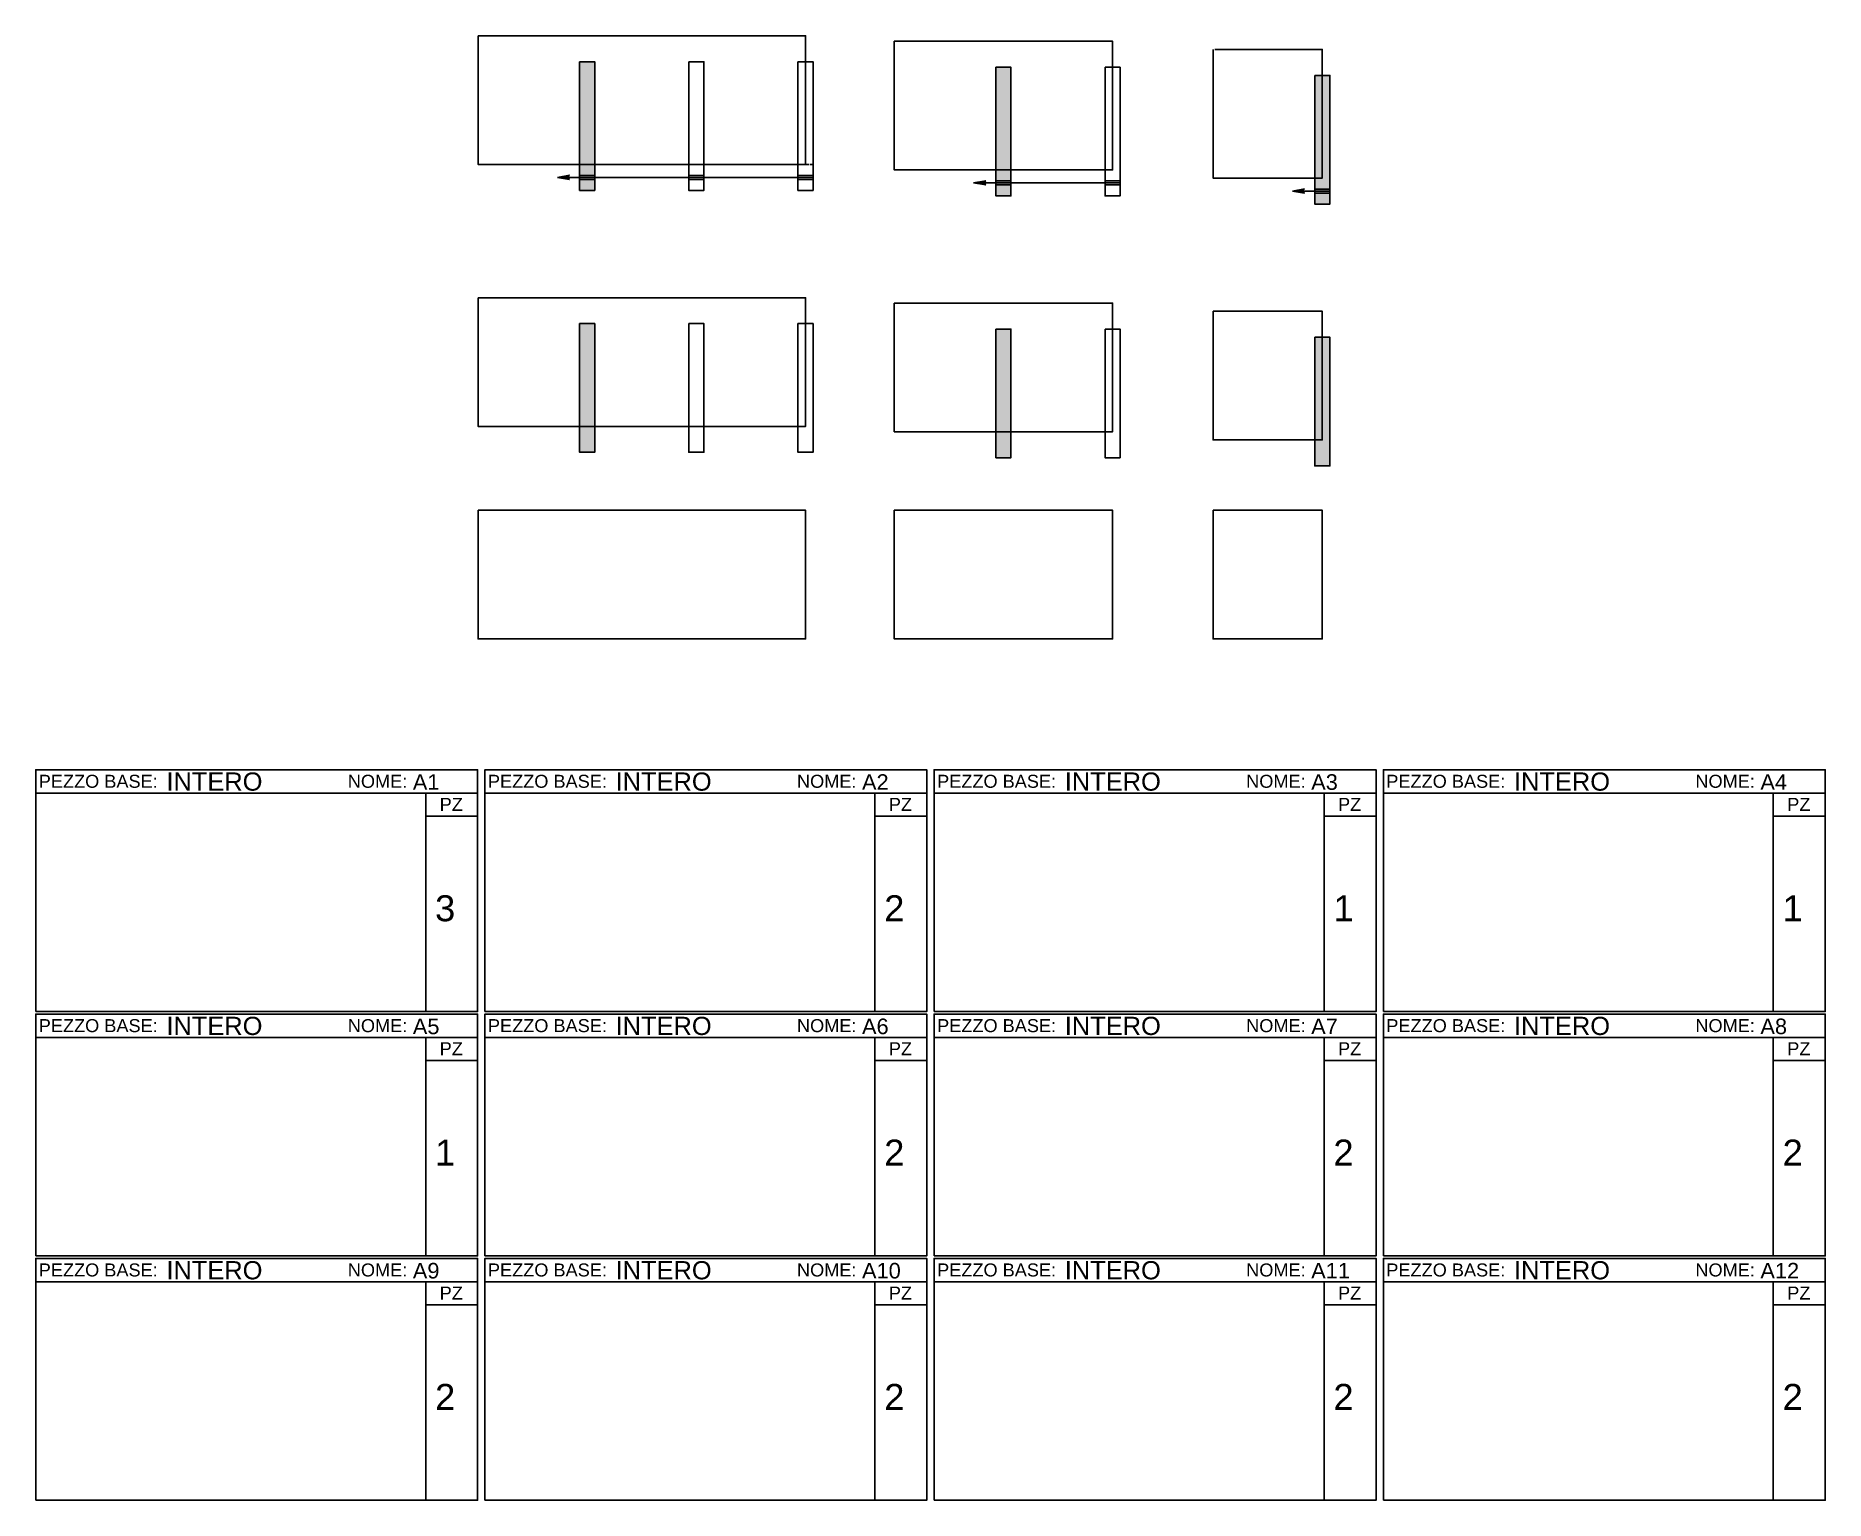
# Model space of a CAD drawing. Header units: millimetres. Extents: x -69675 to 28058, y -18677 to 10388.
# Drawn here: x -3831 to 3054, y -18504 to -12870 of the extents above; entities that cross this region are included whole.
import ezdxf

# ---------------------------------------------------------------- set-up
doc = ezdxf.new("R2010")
doc.units = ezdxf.units.MM
doc.linetypes.add('ACAD_ISO02W100', pattern=[15, 12, -3])
for name, color, linetype, true_color in [('DUETERZI', 7, 'Continuous', 0x009fdf), ('INTERI', 7, 'Continuous', 0x00b51a), ('MURALI', 7, 'Continuous', 0x766a5e), ('PEZZI SU MISURA', 7, 'Continuous', 0xbb1e10), ('TABELLE TAGLIO', 7, 'Continuous', 0x7f868a), ('UNTERZO', 7, 'Continuous', 0xd40f7d)]:
    doc.layers.add(name, color=color, linetype=linetype, true_color=true_color)
doc.layers.add('MURALI CLIENTE', color=8, linetype='ACAD_ISO02W100')
doc.styles.get("Standard").update_dxf_attribs({"font": 'arial.ttf'})

# ---------------------------------------------------------------- blocks, each defined once
blk = doc.blocks.new('DUETERZI')
at = {"layer": 'MURALI', "transparency": 33554470}
h = blk.add_hatch(color=256, dxfattribs=at)
h.dxf.hatch_style = 1
h.paths.add_polyline_path([(377, -595), (435, -595)], flags=17)
h.paths.add_polyline_path([(377, -595), (435, -595), (435, -100), (377, -100)])
blk.add_lwpolyline([(-14, 0), (826, 0), (826, -495), (-14, -495), (-14, 0)])
at = {"layer": 'MURALI'}
for points in [[(377, -100), (377, -595), (435, -595), (435, -100), (377, -100)], [(797, -100), (797, -595), (855, -595), (855, -100), (797, -100)]]:
    blk.add_lwpolyline(points, dxfattribs=at)
blk = doc.blocks.new('UNTERZO')
at = {"layer": 'MURALI', "transparency": 33554470}
h = blk.add_hatch(color=256, dxfattribs=at)
h.dxf.hatch_style = 1
h.paths.add_polyline_path([(384, -595), (442, -595), (442, -100), (413, -100), (413, -495), (384, -495)])
h.paths.add_polyline_path([(413, -100), (384, -100), (384, -495), (413, -495)], flags=17)
blk.add_lwpolyline([(-7, 0), (413, 0), (413, -495), (-7, -495), (-7, 0)])
at = {"layer": 'MURALI'}
blk.add_lwpolyline([(384, -100), (384, -595), (442, -595), (442, -100), (384, -100)], dxfattribs=at)
blk = doc.blocks.new('INTERO')
at = {"layer": 'MURALI', "transparency": 33554470}
h = blk.add_hatch(color=256, dxfattribs=at)
h.dxf.hatch_style = 1
h.paths.add_polyline_path([(428, -100), (399, -100), (399, -495), (370, -495), (370, -595), (428, -595)])
h.paths.add_polyline_path([(399, -100), (370, -100), (370, -495), (399, -495)])
blk.add_lwpolyline([(-21, 0), (1239, 0), (1239, -495), (-21, -495), (-21, 0)])
at = {"layer": 'MURALI'}
for points in [[(370, -100), (370, -595), (428, -595), (428, -100), (370, -100)], [(790, -100), (790, -595), (848, -595), (848, -100), (790, -100)], [(1210, -100), (1210, -595), (1268, -595), (1268, -100), (1210, -100)]]:
    blk.add_lwpolyline(points, dxfattribs=at)
blk = doc.blocks.new('INTERO FORATO')
at = {"layer": 'MURALI', "transparency": 33554470}
h = blk.add_hatch(color=256, dxfattribs=at)
h.dxf.hatch_style = 1
h.paths.add_polyline_path([(449, -100), (420, -100), (420, -495), (391, -495), (391, -595), (449, -595)])
h.paths.add_polyline_path([(420, -100), (391, -100), (391, -495), (420, -495)])
at = {"layer": 'MURALI', "true_color": 0x636466, "transparency": 33554687}
h = blk.add_hatch(color=251, dxfattribs=at)
h.dxf.hatch_style = 1
h.paths.add_polyline_path([(342, -544.9), (305.2, -544.9), (351.8, -553.1)])
h.paths.add_polyline_path([(351.8, -536.6), (305.2, -544.9), (342, -544.9)])
blk.add_lwpolyline([(0, 0), (1260, 0), (1260, -495), (0, -495), (0, 0)])
at = {"layer": 'MURALI'}
for points in [[(391, -100), (391, -595), (449, -595), (449, -100), (391, -100)], [(811, -100), (811, -595), (869, -595), (869, -100), (811, -100)], [(1231, -100), (1231, -595), (1289, -595), (1289, -100), (1231, -100)]]:
    blk.add_lwpolyline(points, dxfattribs=at)
at = {"layer": 'MURALI', "color": 251, "true_color": 0x636466}
for points in [[(305.2, -544.9), (351.8, -536.6)], [(1289, -544.9), (305.2, -544.9)], [(305.2, -544.9), (351.8, -553.1)], [(351.8, -536.6), (342, -544.9), (351.8, -553.1)]]:
    blk.add_lwpolyline(points, dxfattribs=at)
at = {"layer": 'MURALI'}
for points in [[(391, -537.1), (449, -537.1), (449, -552.6), (391, -552.6)], [(811, -537.1), (869, -537.1), (869, -552.6), (811, -552.6)], [(1231, -537.1), (1289, -537.1), (1289, -552.6), (1231, -552.6)]]:
    blk.add_lwpolyline(points, close=True, dxfattribs=at)
at = {"layer": 'MURALI CLIENTE'}
for points in [[(391, -495), (449, -495), (449, -595), (391, -595)], [(811, -495), (869, -495), (869, -595), (811, -595)], [(1231, -495), (1289, -495), (1289, -595), (1231, -595)]]:
    blk.add_lwpolyline(points, close=True, dxfattribs=at)
blk = doc.blocks.new('2-3 FORATO')
at = {"true_color": 0x636466}
h = blk.add_hatch(color=251, dxfattribs=at)
h.dxf.hatch_style = 1
h.paths.add_polyline_path([(-185.8, -13435.7), (-222.6, -13435.7), (-176, -13443.9)])
h.paths.add_polyline_path([(-176, -13427.5), (-222.6, -13435.7), (-185.8, -13435.7)])
at = {"layer": 'MURALI', "transparency": 33554470}
h = blk.add_hatch(color=256, dxfattribs=at)
h.dxf.hatch_style = 1
h.paths.add_polyline_path([(-136.8, -13485.9), (-78.8, -13485.9)], flags=17)
h.paths.add_polyline_path([(-136.8, -13485.9), (-78.8, -13485.9), (-78.8, -12990.9), (-136.8, -12990.9)])
blk.add_lwpolyline([(-527.8, -12890.9), (312.2, -12890.9), (312.2, -13385.9), (-527.8, -13385.9), (-527.8, -12890.9)])
at = {"color": 251, "true_color": 0x636466}
for points in [[(-222.6, -13435.7), (-176, -13427.5)], [(341.2, -13435.7), (-222.6, -13435.7)], [(-222.6, -13435.7), (-176, -13443.9)], [(-176, -13427.5), (-185.8, -13435.7), (-176, -13443.9)]]:
    blk.add_lwpolyline(points, dxfattribs=at)
for points in [[(-136.8, -13427.9), (-78.8, -13427.9), (-78.8, -13443.5), (-136.8, -13443.5)], [(283.2, -13427.9), (341.2, -13427.9), (341.2, -13443.5), (283.2, -13443.5)]]:
    blk.add_lwpolyline(points, close=True)
at = {"layer": 'MURALI'}
for points in [[(-136.8, -12990.9), (-136.8, -13485.9), (-78.8, -13485.9), (-78.8, -12990.9), (-136.8, -12990.9)], [(283.2, -12990.9), (283.2, -13485.9), (341.2, -13485.9), (341.2, -12990.9), (283.2, -12990.9)]]:
    blk.add_lwpolyline(points, dxfattribs=at)
blk = doc.blocks.new('1-3 FORATO')
at = {"true_color": 0x636466}
h = blk.add_hatch(color=251, dxfattribs=at)
h.dxf.hatch_style = 1
h.paths.add_polyline_path([(1041, -13467.4), (1004.2, -13467.4), (1050.8, -13475.6)])
h.paths.add_polyline_path([(1050.8, -13459.2), (1004.2, -13467.4), (1041, -13467.4)])
at = {"layer": 'MURALI', "transparency": 33554470}
h = blk.add_hatch(color=256, dxfattribs=at)
h.dxf.hatch_style = 1
h.paths.add_polyline_path([(1090, -13517.5), (1148, -13517.5), (1148, -13022.5), (1119, -13022.5), (1119, -13417.5), (1090, -13417.5)])
h.paths.add_polyline_path([(1119, -13022.5), (1090, -13022.5), (1090, -13417.5), (1119, -13417.5)], flags=17)
blk.add_lwpolyline([(706, -12922.5), (1119, -12922.5), (1119, -13417.5), (699, -13417.5), (699, -12922.5)])
at = {"color": 251, "true_color": 0x636466}
for points in [[(1004.2, -13467.4), (1050.8, -13459.2)], [(1148, -13467.4), (1004.2, -13467.4)], [(1004.2, -13467.4), (1050.8, -13475.6)], [(1050.8, -13459.2), (1041, -13467.4), (1050.8, -13475.6)]]:
    blk.add_lwpolyline(points, dxfattribs=at)
blk.add_lwpolyline([(1090, -13459.6), (1148, -13459.6), (1148, -13475.2), (1090, -13475.2)], close=True)
at = {"layer": 'MURALI'}
blk.add_lwpolyline([(1090, -13022.5), (1090, -13517.5), (1148, -13517.5), (1148, -13022.5), (1090, -13022.5)], dxfattribs=at)
blk = doc.blocks.new('TABELLA PEZZI')
at = {"layer": 'TABELLE TAGLIO'}
for points in [[(0, 0), (0, 90), (1700, 90), (1700, 0), (0, 0)], [(1500, -840), (1700, -840), (1700, 0), (1500, 0)], [(1700, -89), (1500, -89)]]:
    blk.add_lwpolyline(points, dxfattribs=at)
blk.add_lwpolyline([(0, -840), (1500, -840), (1500, 0), (0, 0)], close=True, dxfattribs=at)
for tag, p, height in [('DERIVAZIONE', (502.7, 9.7), 70), ('NOME', (1450.6, 12.9), 60), ('QUANTITA', (1536.1, -492.7), 100)]:
    blk.add_attdef(tag, p, '', height=height)
for s, p in [('PEZZO BASE:', (11.3, 20.7)), ('NOME:', (1200.4, 20.7)), ('PZ', (1553.8, -68.1))]:
    blk.add_text(s, height=50, dxfattribs=at).set_placement(p)

msp = doc.modelspace()

# ---------------------------------------------------------------- linework, layer by layer
at = {"layer": 'PEZZI SU MISURA'}
for points in [[(-2129.2, -14695.2), (-869.2, -14695.2), (-869.2, -15190.2), (-2129.2, -15190.2)], [(-527.8, -14695.2), (312.2, -14695.2), (312.2, -15190.2), (-527.8, -15190.2)], [(699, -14695.2), (1119, -14695.2), (1119, -15190.2), (699, -15190.2)]]:
    msp.add_lwpolyline(points, close=True, dxfattribs=at)

# ---------------------------------------------------------------- block references
at = {"layer": 'DUETERZI'}
for name, p in [('2-3 FORATO', (0, 0)), ('DUETERZI', (-513.8, -13898.4))]:
    msp.add_blockref(name, p, dxfattribs=at)
at = {"layer": 'INTERI'}
for name, p in [('INTERO FORATO', (-2129.2, -12870.1)), ('INTERO', (-2108.2, -13877.6))]:
    msp.add_blockref(name, p, dxfattribs=at)
at = {"layer": 'TABELLE TAGLIO'}
for p, values in [((-3830.6, -15783.9), {'QUANTITA': '3', 'DERIVAZIONE': 'INTERO', 'NOME': 'A1'}), ((-2102.5, -15783.9), {'QUANTITA': '2', 'DERIVAZIONE': 'INTERO', 'NOME': 'A2'}), ((-374.3, -15783.9), {'QUANTITA': '1', 'DERIVAZIONE': 'INTERO', 'NOME': 'A3'}), ((1353.9, -15783.9), {'QUANTITA': '1', 'DERIVAZIONE': 'INTERO', 'NOME': 'A4'}), ((-3830.6, -16723.9), {'QUANTITA': '1', 'DERIVAZIONE': 'INTERO', 'NOME': 'A5'}), ((-2102.5, -16723.9), {'QUANTITA': '2', 'DERIVAZIONE': 'INTERO', 'NOME': 'A6'}), ((-374.3, -16723.9), {'QUANTITA': '2', 'DERIVAZIONE': 'INTERO', 'NOME': 'A7'}), ((1353.9, -16723.9), {'QUANTITA': '2', 'DERIVAZIONE': 'INTERO', 'NOME': 'A8'}), ((-3830.6, -17663.9), {'QUANTITA': '2', 'DERIVAZIONE': 'INTERO', 'NOME': 'A9'}), ((-2102.5, -17663.9), {'QUANTITA': '2', 'DERIVAZIONE': 'INTERO', 'NOME': 'A10'}), ((-374.3, -17663.9), {'QUANTITA': '2', 'DERIVAZIONE': 'INTERO', 'NOME': 'A11'}), ((1353.9, -17663.9), {'QUANTITA': '2', 'DERIVAZIONE': 'INTERO', 'NOME': 'A12'})]:
    msp.add_blockref('TABELLA PEZZI', p, dxfattribs=at).add_auto_attribs(values)
at = {"layer": 'UNTERZO'}
for name, p in [('1-3 FORATO', (0, 0)), ('UNTERZO', (706, -13930.1))]:
    msp.add_blockref(name, p, dxfattribs=at)

doc.saveas('drawing.dxf')
